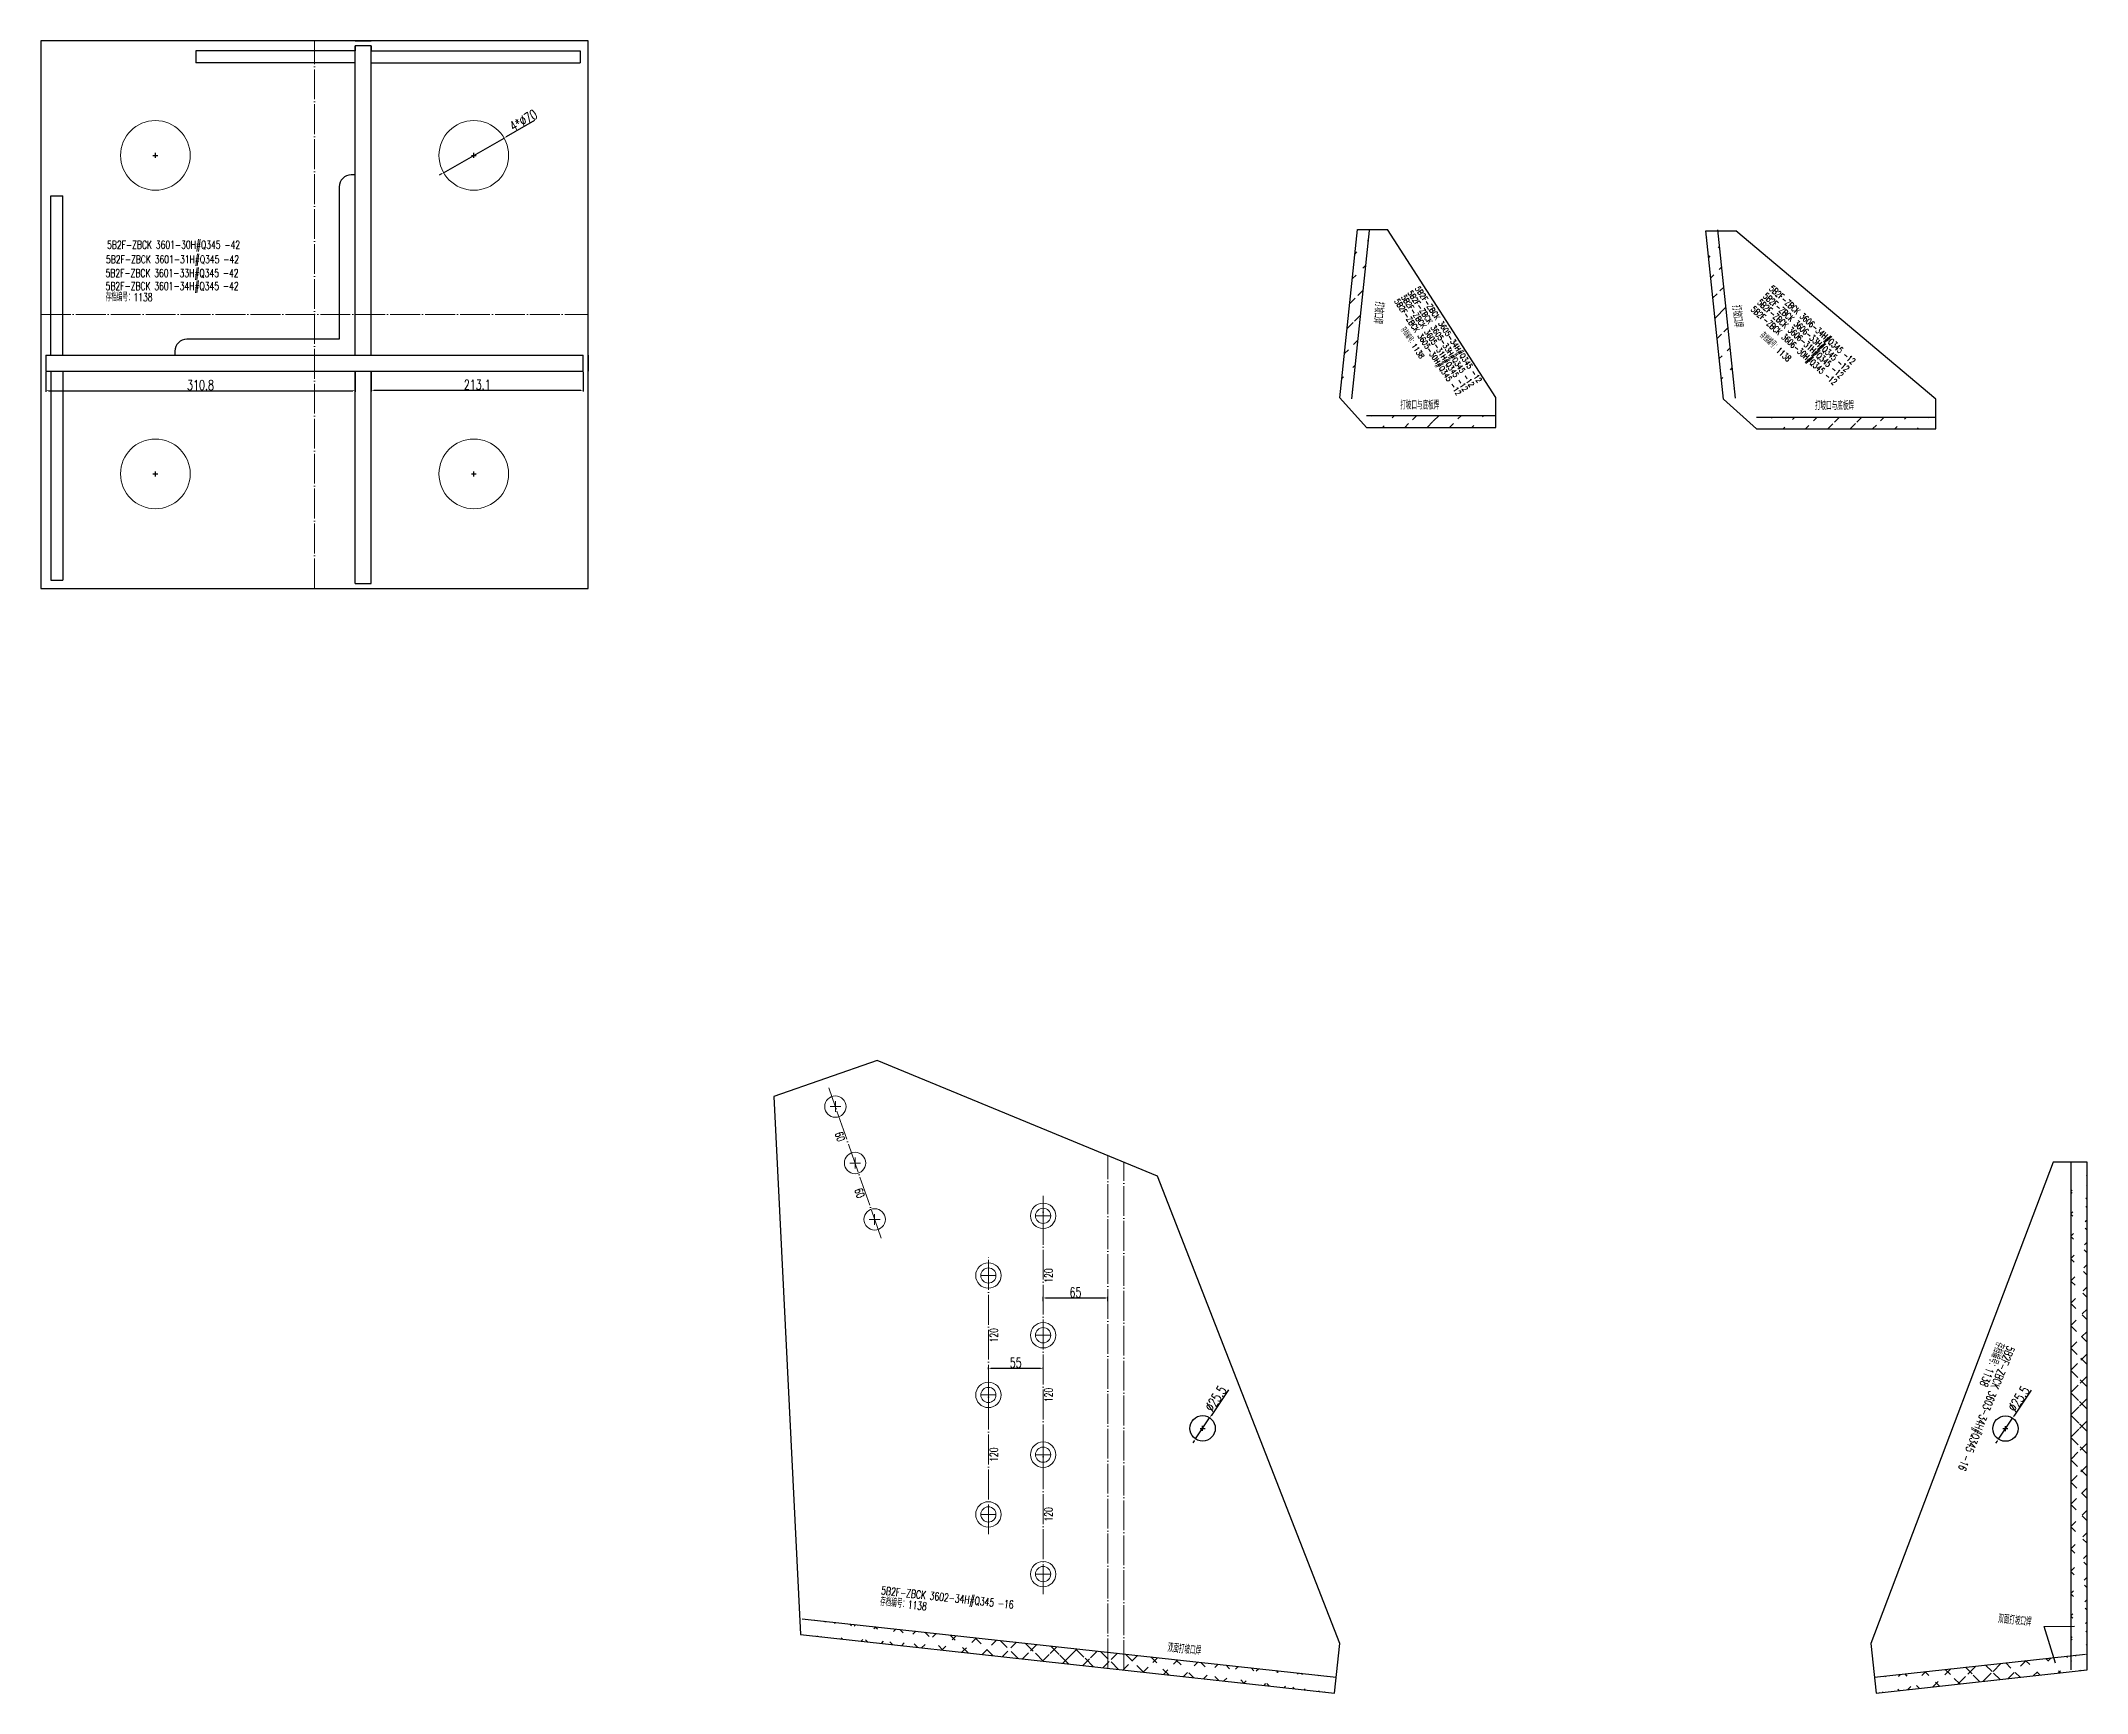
# Model space of a CAD drawing. Header units: millimetres. Extents: x -164 to 144402, y -33030 to 11430.
# Drawn here: x 20007 to 22063, y -32721 to -31061 of the extents above; entities that cross this region are included whole.
import ezdxf
from ezdxf.enums import TextEntityAlignment as Align

# ---------------------------------------------------------------- set-up
doc = ezdxf.new("R2010")
doc.units = ezdxf.units.MM
doc.header["$LTSCALE"] = 20
doc.header["$PDMODE"] = 1
doc.linetypes.add('DASHDOT2X', pattern=[1.75, 1.5, -0.125, 0, -0.125])
for name, color, linetype, lineweight in [('1', 7, 'Continuous', 25), ('11', 3, 'Continuous', 13), ('12', 7, 'Continuous', 13), ('5', 1, 'Continuous', 13), ('7', 2, 'DASHDOT2X', 13)]:
    doc.layers.add(name, color=color, linetype=linetype, lineweight=lineweight)
doc.styles.get("Standard").update_dxf_attribs({"font": 'simplex', "width": 0.7, "bigfont": 'gbhzfs.shx'})
doc.dimstyles.get("Standard").update_dxf_attribs({"dimtxt": 2.1, "dimasz": 1, "dimexe": 1.05, "dimexo": 0, "dimgap": 0.525, "dimtad": 1, "dimzin": 0, "dimdsep": 46, "dimtxsty": 'standard', "dimblk": 'OBLIQUE', "dimblk1": 'OBLIQUE', "dimblk2": 'OBLIQUE', "dimcen": 0.09, "dimadec": 0, "dimazin": 0, "dimtfac": 1, "dimtdec": 1, "dimtix": 1, "dimtmove": 0, "dimatfit": 3, "dimfxl": 0, "dimtolj": 1, "dimtzin": 0, "dimarcsym": 0})

msp = doc.modelspace()

# ---------------------------------------------------------------- texts
at = {"layer": '1', "insert": (20491.918, -31140.431), "char_height": 10, "attachment_point": 5, "rotation": 29.908096}
msp.add_mtext('4*∅70', dxfattribs=at)
at = {"layer": '11', "width": 0.7}
for s, rotation, p in [('60', 289.189476, (20813.798, -32160.167)), ('60', 289.189476, (20833.52, -32216.833)), ('120', 90, (21015.574, -32301.058)), ('120', 90, (20960.574, -32361.058)), ('120', 90, (21015.574, -32421.058)), ('120', 90, (20960.574, -32481.058)), ('120', 90, (21015.574, -32541.058))]:
    msp.add_text(s, height=8, rotation=rotation, dxfattribs=at).set_placement(p, align=Align.TOP_CENTER)
at = {"layer": '12', "width": 0.7}
for s, p in [('5B2F-ZBCK 3601-30H#Q345 -42 ', (20073.538, -31271.823)), ('5B2F-ZBCK 3601-33H#Q345 -42 ', (20071.955, -31300.272)), ('5B2F-ZBCK 3601-31H#Q345 -42 ', (20072.412, -31286.448)), ('存档编号：1138 ', (20072.023, -31324.518)), ('5B2F-ZBCK 3601-34H#Q345 -42 ', (20072.023, -31313.318)), ('打坡口与底板焊', (21372.966, -31433.261)), ('打坡口与底板焊', (21789.63, -31433.768))]:
    msp.add_text(s, height=8, dxfattribs=at).set_placement(p, align=Align.BOTTOM_LEFT)
for s, height, rotation, p in [('5B2F-ZBCK 3605-33H#Q345 -12 ', 5.6, 303.565726, (21378.609, -31314.578)), ('5B2F-ZBCK 3605-34H#Q345 -12 ', 5.6, 303.565726, (21386.1, -31310.388)), ('5B2F-ZBCK 3606-34H#Q345 -12 ', 6.4, 317.851101, (21741.786, -31311.754)), ('打坡口焊', 8, 264.088097, (21345.705, -31321.862)), ('5B2F-ZBCK 3605-30H#Q345 -12 ', 5.6, 303.565726, (21365.314, -31323.034)), ('5B2F-ZBCK 3605-31H#Q345 -12 ', 5.6, 303.565726, (21372.112, -31318.992)), ('打坡口焊', 8, 276.202012, (21703.922, -31326.842)), ('5B2F-ZBCK 3606-30H#Q345 -12 ', 6.4, 317.851101, (21723.375, -31332.531)), ('5B2F-ZBCK 3606-31H#Q345 -12 ', 6.4, 317.851101, (21729.861, -31325.725)), ('5B2F-ZBCK 3606-33H#Q345 -12 ', 6.4, 317.851101, (21735.699, -31319.244)), ('存档编号：1138 ', 5.6, 303.565726, (21371.602, -31351.39)), ('存档编号：1138 ', 6.4, 317.851101, (21732.24, -31358.879)), ('5B2F-ZBCK 3603-34H#Q345 -16 ', 8, 248.184264, (21980.78, -32370.141)), ('存档编号：1138 ', 8, 248.184264, (21970.383, -32365.979)), ('存档编号：1138 ', 8, 353.760006, (20849.617, -32634.874)), ('5B2F-ZBCK 3602-34H#Q345 -16 ', 8, 353.760006, (20850.835, -32623.74)), ('双面打坡口焊', 8, 353.760007, (21973.05, -32652.286)), ('双面打坡口焊', 8, 353.760007, (21138.651, -32681.283))]:
    msp.add_text(s, height=height, rotation=rotation, dxfattribs=at).set_placement(p, align=Align.BOTTOM_LEFT)

# ---------------------------------------------------------------- blocks, each defined once
blk = doc.blocks.new('M20')
for p, q in [((-0.5, 0), (0.5, 0)), ((0, -0.5), (0, 0.5))]:
    blk.add_line(p, q)
blk.add_circle((0, 0), 1)
blk = doc.blocks.new('M24')
for p, q in [((-0.6, 0), (0.6, 0)), ((0, -0.6), (0, 0.6))]:
    blk.add_line(p, q)
for radius in [1, 0.6]:
    blk.add_circle((0, 0), radius)
blk = doc.blocks.new('*D10')
at = {"layer": '1', "color": 0, "lineweight": -2}
for p, q in [((21014.1, -32326.7), (21014.1, -32322.6)), ((21016.6, -32323.6), (21076.6, -32323.6)), ((21079.1, -32326.7), (21079.1, -32322.6))]:
    blk.add_line(p, q, dxfattribs=at)
at = {"layer": '1', "color": 0}
for points in [[(21016.6, -32323.2), (21016.6, -32324), (21014.1, -32323.6)], [(21076.6, -32323.2), (21076.6, -32324), (21079.1, -32323.6)]]:
    blk.add_solid(points, dxfattribs=at)
at = {"layer": 'Defpoints', "color": 0}
for p in [(21014.1, -32327.3), (21079.1, -32323.6), (21079.1, -32327.3)]:
    blk.add_point(p, dxfattribs=at)
at = {"layer": '1', "color": 0, "insert": (21046.6, -32318), "char_height": 10, "attachment_point": 5}
blk.add_mtext('65', dxfattribs=at)
blk = doc.blocks.new('*D11')
at = {"layer": '1', "color": 0, "lineweight": -2}
for p, q in [((20959.1, -32395.2), (20959.1, -32393.3)), ((20961.6, -32394.3), (21011.6, -32394.3)), ((21014.1, -32395.2), (21014.1, -32393.3))]:
    blk.add_line(p, q, dxfattribs=at)
at = {"layer": '1', "color": 0}
for points in [[(20961.6, -32393.9), (20961.6, -32394.7), (20959.1, -32394.3)], [(21011.6, -32393.9), (21011.6, -32394.7), (21014.1, -32394.3)]]:
    blk.add_solid(points, dxfattribs=at)
at = {"layer": 'Defpoints', "color": 0}
for p in [(20959.1, -32395.8), (21014.1, -32394.3), (21014.1, -32395.8)]:
    blk.add_point(p, dxfattribs=at)
at = {"layer": '1', "color": 0, "insert": (20986.6, -32388.7), "char_height": 10, "attachment_point": 5}
blk.add_mtext('55', dxfattribs=at)
blk = doc.blocks.new('*D26')
at = {"layer": '1', "color": 0, "lineweight": -2}
for p, q in [((20012, -31393.1), (20012, -31413.1)), ((20322.8, -31393.1), (20322.8, -31413.1)), ((20014.5, -31412.1), (20320.3, -31412.1))]:
    blk.add_line(p, q, dxfattribs=at)
at = {"layer": '1', "color": 0}
for points in [[(20014.5, -31411.6), (20014.5, -31412.5), (20012, -31412.1)], [(20320.3, -31411.6), (20320.3, -31412.5), (20322.8, -31412.1)]]:
    blk.add_solid(points, dxfattribs=at)
at = {"layer": 'Defpoints', "color": 0}
for p in [(20012, -31392.5), (20322.8, -31392.5), (20322.8, -31412.1)]:
    blk.add_point(p, dxfattribs=at)
at = {"layer": '1', "color": 0, "insert": (20167.4, -31406.4), "char_height": 10, "attachment_point": 5}
blk.add_mtext('310.8', dxfattribs=at)
blk = doc.blocks.new('*D27')
at = {"layer": '1', "color": 0, "lineweight": -2}
for p, q in [((20338.9, -31393.1), (20338.9, -31412.7)), ((20552, -31393.1), (20552, -31412.7)), ((20341.4, -31411.6), (20549.5, -31411.6))]:
    blk.add_line(p, q, dxfattribs=at)
at = {"layer": '1', "color": 0}
for points in [[(20341.4, -31411.2), (20341.4, -31412), (20338.9, -31411.6)], [(20549.5, -31411.2), (20549.5, -31412), (20552, -31411.6)]]:
    blk.add_solid(points, dxfattribs=at)
at = {"layer": 'Defpoints', "color": 0}
for p in [(20338.9, -31392.5), (20552, -31392.5), (20552, -31411.6)]:
    blk.add_point(p, dxfattribs=at)
at = {"layer": '1', "color": 0, "insert": (20445.5, -31406), "char_height": 10, "attachment_point": 5}
blk.add_mtext('213.1', dxfattribs=at)
blk = doc.blocks.new('*D28')
at = {"layer": '1', "color": 0, "lineweight": -2}
for p, q in [((21200.2, -32415.8), (21182.8, -32441.9)), ((21167.2, -32465.2), (21181.4, -32444)), ((21165.9, -32467.3), (21164.5, -32469.3))]:
    blk.add_line(p, q, dxfattribs=at)
at = {"layer": '1', "color": 0}
for points in [[(21182.4, -32441.7), (21183.1, -32442.1), (21181.4, -32444)], [(21165.5, -32467), (21166.2, -32467.5), (21167.2, -32465.2)]]:
    blk.add_solid(points, dxfattribs=at)
at = {"layer": 'Defpoints', "color": 0}
for p in [(21181.4, -32444), (21167.2, -32465.2)]:
    blk.add_point(p, dxfattribs=at)
at = {"layer": '1', "color": 0, "insert": (21187.5, -32424.7), "char_height": 10, "attachment_point": 5, "rotation": 56.2665}
blk.add_mtext('∅25.5', dxfattribs=at)
blk = doc.blocks.new('*D29')
at = {"layer": '1', "color": 0, "lineweight": -2}
for p, q in [((22007, -32416.1), (21989.5, -32442.2)), ((21974, -32465.5), (21988.2, -32444.3)), ((21972.6, -32467.6), (21971.2, -32469.6))]:
    blk.add_line(p, q, dxfattribs=at)
at = {"layer": '1', "color": 0}
for points in [[(21989.2, -32442), (21989.9, -32442.4), (21988.2, -32444.3)], [(21972.3, -32467.3), (21973, -32467.8), (21974, -32465.5)]]:
    blk.add_solid(points, dxfattribs=at)
at = {"layer": 'Defpoints', "color": 0}
for p in [(21988.2, -32444.3), (21974, -32465.5)]:
    blk.add_point(p, dxfattribs=at)
at = {"layer": '1', "color": 0, "insert": (21994.3, -32425), "char_height": 10, "attachment_point": 5, "rotation": 56.2665}
blk.add_mtext('∅25.5', dxfattribs=at)

# ---------------------------------------------------------------- dimensions: what is measured, and where the dimension line sits
at = {"layer": '1'}
for p1, p2, distance, override, picture, middle in [((20012.032, -31392.475), (20322.795, -31392.475), -19.583, {"dimtxt": 10, "dimasz": 2.5, "dimexo": 0.625, "dimgap": 0.625, "dimdec": 1, "dimzin": 8, "dimcen": 2.5, "dimtdec": 2, "dimtix": 0, "dimtolj": 0, "dimtzin": 8}, '*D26', (20167.414, -31406.434)), ((20338.892, -31392.475), (20552.032, -31392.475), -19.13, {"dimtxt": 10, "dimasz": 2.5, "dimexo": 0.625, "dimgap": 0.625, "dimdec": 1, "dimzin": 8, "dimcen": 2.5, "dimtdec": 2, "dimtix": 0, "dimtolj": 0, "dimtzin": 8}, '*D27', (20445.462, -31405.981)), ((21014.074, -32327.296), (21079.074, -32327.296), 3.67, {"dimtxt": 10, "dimasz": 2.5, "dimexo": 0.625, "dimgap": 0.625, "dimzin": 8, "dimcen": 2.5, "dimtdec": 2, "dimtix": 0, "dimtolj": 0, "dimtzin": 8}, '*D10', (21046.574, -32318.001)), ((20959.074, -32395.838), (21014.074, -32395.838), 1.529, {"dimtxt": 10, "dimasz": 2.5, "dimexo": 0.625, "dimgap": 0.625, "dimzin": 8, "dimcen": 2.5, "dimtdec": 2, "dimtix": 0, "dimtolj": 0, "dimtzin": 8}, '*D11', (20986.574, -32388.684))]:
    dim = msp.add_aligned_dim(p1=p1, p2=p2, distance=distance, dimstyle='standard', override=override, dxfattribs=at)
    dim.commit()
    dim.dimension.update_dxf_attribs({"geometry": picture, "text_midpoint": middle})
for p1, p2, picture, middle in [((21167.242, -32465.188), (21181.403, -32443.981), '*D28', (21187.531, -32424.675)), ((21973.993, -32465.473), (21988.154, -32444.266), '*D29', (21994.281, -32424.961))]:
    dim = msp.add_diameter_dim_2p(p1=p1, p2=p2, dimstyle='standard', override={"dimtxt": 10, "dimasz": 2.5, "dimexo": 0.625, "dimgap": 0.625, "dimzin": 8, "dimcen": 2.5, "dimtdec": 2, "dimtix": 0, "dimtolj": 0, "dimtzin": 8}, dxfattribs=at)
    dim.commit()
    dim.dimension.update_dxf_attribs({"geometry": picture, "text_midpoint": middle})

# ---------------------------------------------------------------- hatches: boundary and pattern name
at = {"layer": '1'}
h = msp.add_hatch(dxfattribs=at)
h.set_pattern_fill('ANSI31', color=256, scale=5, style=0)
edge = h.paths.add_edge_path()
edge.add_line((21324.201, -31420.315), (21341.971, -31251.246))
edge.add_line((21312.266, -31419.061), (21330.036, -31249.992))
h = msp.add_hatch(dxfattribs=at)
h.set_pattern_fill('ANSI31', color=256, scale=5, style=0)
edge = h.paths.add_edge_path()
edge.add_line((21709.777, -31419.393), (21692.007, -31250.324))
edge.add_line((21697.843, -31420.647), (21680.073, -31251.578))
h = msp.add_hatch(dxfattribs=at)
h.set_pattern_fill('ANSI31', color=256, scale=5, style=0)
edge = h.paths.add_edge_path()
edge.add_line((21339.131, -31436.896), (21469.131, -31436.896))
edge.add_line((21339.131, -31448.896), (21469.131, -31448.896))
h = msp.add_hatch(dxfattribs=at)
h.set_pattern_fill('ANSI31', color=256, scale=5, style=0)
edge = h.paths.add_edge_path()
edge.add_line((21730.978, -31438.483), (21910.978, -31438.483))
edge.add_line((21730.978, -31450.483), (21910.978, -31450.483))
h = msp.add_hatch(dxfattribs=at)
h.set_pattern_fill('ANSI37', color=256, scale=5, style=0)
edge = h.paths.add_edge_path()
edge.add_line((22047.074, -32697.388), (22047.074, -32187.058))
edge.add_line((22063.074, -32697.388), (22063.074, -32187.058))
h = msp.add_hatch(dxfattribs=at)
h.set_pattern_fill('ANSI37', color=256, scale=5, style=0)
edge = h.paths.add_edge_path()
edge.add_line((20771.887, -32645.976), (21308.688, -32704.671))
edge.add_line((20770.148, -32661.882), (21306.949, -32720.576))
h = msp.add_hatch(dxfattribs=at)
h.set_pattern_fill('ANSI37', color=256, scale=5, style=0)
edge = h.paths.add_edge_path()
edge.add_line((21849.459, -32704.67), (22061.333, -32681.483))
edge.add_line((21851.199, -32720.576), (22063.074, -32697.388))

# ---------------------------------------------------------------- linework, layer by layer
for p, q in [((20557.032, -31060.615), (20007.032, -31060.615)), ((20007.032, -31060.615), (20007.032, -31610.615)), ((20322.795, -31060.615), (20338.892, -31060.615)), ((20322.795, -31376.379), (20322.795, -31065.615)), ((20338.892, -31065.615), (20322.795, -31065.615)), ((20322.795, -31065.615), (20322.795, -31070.615)), ((20338.892, -31376.379), (20338.892, -31065.615)), ((20338.892, -31065.615), (20338.892, -31070.615)), ((20557.032, -31610.615), (20557.032, -31060.615)), ((20322.795, -31070.615), (20162.795, -31070.615)), ((20162.795, -31070.615), (20162.795, -31082.615)), ((20322.795, -31082.615), (20162.795, -31082.615)), ((20338.892, -31070.615), (20548.892, -31070.615)), ((20338.892, -31082.615), (20548.892, -31082.615)), ((20548.892, -31070.615), (20548.892, -31082.615)), ((20502.921, -31140.59), (20474.538, -31156.917)), ((20411.693, -31193.066), (20472.371, -31158.164)), ((20119.532, -31175.615), (20124.532, -31175.615)), ((20122.032, -31178.115), (20122.032, -31173.115)), ((20439.532, -31175.615), (20444.532, -31175.615)), ((20442.032, -31178.115), (20442.032, -31173.115)), ((20306.699, -31207.258), (20306.699, -31360.282)), ((20322.795, -31195.306), (20318.842, -31195.259)), ((20322.795, -31376.379), (20322.795, -31195.306)), ((20409.526, -31194.313), (20407.359, -31195.559)), ((20017.032, -31376.379), (20017.032, -31216.379)), ((20017.032, -31216.379), (20029.032, -31216.379)), ((20029.032, -31376.379), (20029.032, -31216.379)), ((21312.266, -31419.061), (21330.036, -31249.992)), ((21324.201, -31420.315), (21341.971, -31251.246)), ((21330.036, -31249.992), (21360.036, -31249.992)), ((21469.131, -31418.896), (21360.036, -31249.992)), ((21697.843, -31420.647), (21680.073, -31251.578)), ((21680.073, -31251.578), (21710.073, -31251.578)), ((21709.777, -31419.393), (21692.007, -31250.324)), ((21910.978, -31420.483), (21710.073, -31251.578)), ((20141.675, -31372.426), (20141.723, -31376.379)), ((20306.699, -31360.282), (20153.675, -31360.282)), ((20007.032, -31376.379), (20007.032, -31392.475)), ((20012.032, -31376.379), (20552.032, -31376.379)), ((20012.032, -31376.379), (20012.032, -31392.475)), ((20012.032, -31376.379), (20017.032, -31376.379)), ((20012.032, -31392.475), (20552.032, -31392.475)), ((20012.032, -31392.475), (20017.032, -31392.475)), ((20017.032, -31392.475), (20017.032, -31602.475)), ((20029.032, -31392.475), (20029.032, -31602.475)), ((20141.723, -31376.379), (20322.795, -31376.379)), ((20322.795, -31376.379), (20338.892, -31376.379)), ((20322.795, -31605.615), (20322.795, -31392.472)), ((20322.795, -31392.472), (20338.892, -31392.472)), ((20338.892, -31605.615), (20338.892, -31392.472)), ((20552.032, -31392.475), (20552.032, -31376.379)), ((20557.032, -31376.379), (20557.032, -31392.475)), ((21312.266, -31419.061), (21339.131, -31448.896)), ((21469.131, -31448.896), (21469.131, -31418.896)), ((21730.978, -31450.483), (21697.843, -31420.647)), ((21910.978, -31450.483), (21910.978, -31420.483)), ((21339.131, -31436.896), (21469.131, -31436.896)), ((21339.131, -31448.896), (21469.131, -31448.896)), ((21730.978, -31438.483), (21910.978, -31438.483)), ((21730.978, -31450.483), (21910.978, -31450.483)), ((20119.532, -31495.615), (20124.532, -31495.615)), ((20122.032, -31498.115), (20122.032, -31493.115)), ((20439.532, -31495.615), (20444.532, -31495.615)), ((20442.032, -31498.115), (20442.032, -31493.115)), ((20007.032, -31610.615), (20557.032, -31610.615)), ((20017.032, -31602.475), (20029.032, -31602.475)), ((20322.795, -31605.615), (20338.892, -31605.615)), ((20322.795, -31610.615), (20338.892, -31610.615)), ((20847.437, -32084.929), (20743.549, -32121.086)), ((21129.074, -32201.058), (20847.437, -32084.929)), ((20743.549, -32121.086), (20770.148, -32661.882)), ((22029.074, -32187.058), (21845.765, -32670.872)), ((22063.074, -32187.058), (22029.074, -32187.058)), ((22047.074, -32697.388), (22047.074, -32187.058)), ((22063.074, -32697.388), (22063.074, -32187.058)), ((21312.383, -32670.872), (21129.074, -32201.058)), ((21171.822, -32454.585), (21176.822, -32454.585)), ((21174.322, -32457.085), (21174.322, -32452.085)), ((21978.573, -32454.87), (21983.573, -32454.87)), ((21981.073, -32457.37), (21981.073, -32452.37)), ((20771.887, -32645.976), (21308.688, -32704.671)), ((20770.148, -32661.882), (21306.949, -32720.576)), ((22020.053, -32653.582), (22050.436, -32653.289)), ((22031.355, -32690.688), (22020.053, -32653.582)), ((21306.949, -32720.576), (21312.383, -32670.872)), ((21845.765, -32670.872), (21851.2, -32720.576)), ((21849.459, -32704.67), (22061.333, -32681.483)), ((21851.199, -32720.576), (22063.074, -32697.388))]:
    msp.add_line(p, q, dxfattribs=at)
for centre in [(21174.322, -32454.585), (21981.073, -32454.87)]:
    msp.add_circle(centre, 12.75, dxfattribs=at)
for centre, start, end in [((20318.699, -31207.258), 89.315035, 180), ((20153.675, -31372.282), 90, 180.684965)]:
    msp.add_arc(centre, 12, start, end, dxfattribs=at)
for points in [[(20474.33, -31156.556), (20474.745, -31157.278), (20472.371, -31158.164)], [(20409.318, -31193.952), (20409.733, -31194.674), (20411.693, -31193.066)]]:
    msp.add_solid(points, dxfattribs=at)
at = {"layer": '5'}
for centre in [(20122.032, -31175.615), (20442.032, -31175.615), (20122.032, -31495.615), (20442.032, -31495.615)]:
    msp.add_circle(centre, 35, dxfattribs=at)
at = {"layer": '7'}
for p, q in [((20282.032, -31610.615), (20282.032, -31060.615)), ((20007.032, -31335.615), (20557.032, -31335.615)), ((20851.371, -32263.562), (20798.78, -32112.452)), ((21079.074, -32695.66), (21079.074, -32180.441)), ((21095.074, -32697.409), (21095.074, -32187.039)), ((21014.074, -32621.058), (21014.074, -32221.058)), ((20959.074, -32561.058), (20959.074, -32281.058))]:
    msp.add_line(p, q, dxfattribs=at)

# ---------------------------------------------------------------- block references
at = {"layer": '5'}
for name, p, xscale, yscale, zscale in [('M20', (20805.354, -32131.341), 10.75, 10.75, 10.75), ('M20', (20825.075, -32188.007), 10.75, 10.75, 10.75), ('M20', (20844.797, -32244.673), 10.75, 10.75, 10.75), ('M24', (21014.074, -32241.058), 12.75, 12.75, 12.75), ('M24', (20959.074, -32301.058), 12.75, 12.75, 12.75), ('M24', (21014.074, -32361.058), 12.75, 12.75, 12.75), ('M24', (20959.074, -32421.058), 12.75, 12.75, 12.75), ('M24', (21014.074, -32481.058), 12.75, 12.75, 12.75), ('M24', (20959.074, -32541.058), 12.75, 12.75, 12.75), ('M24', (21014.074, -32601.058), 12.75, 12.75, 12.75)]:
    msp.add_blockref(name, p, dxfattribs=dict(at, xscale=xscale, yscale=yscale, zscale=zscale))

msp.set_redraw_order([(e.dxf.handle, doc.entitydb.next_handle()) for e in msp.query("TEXT MTEXT ATTDEF DIMENSION ARC_DIMENSION")])  # texts and dimensions are drawn at this point

doc.saveas('drawing.dxf')
